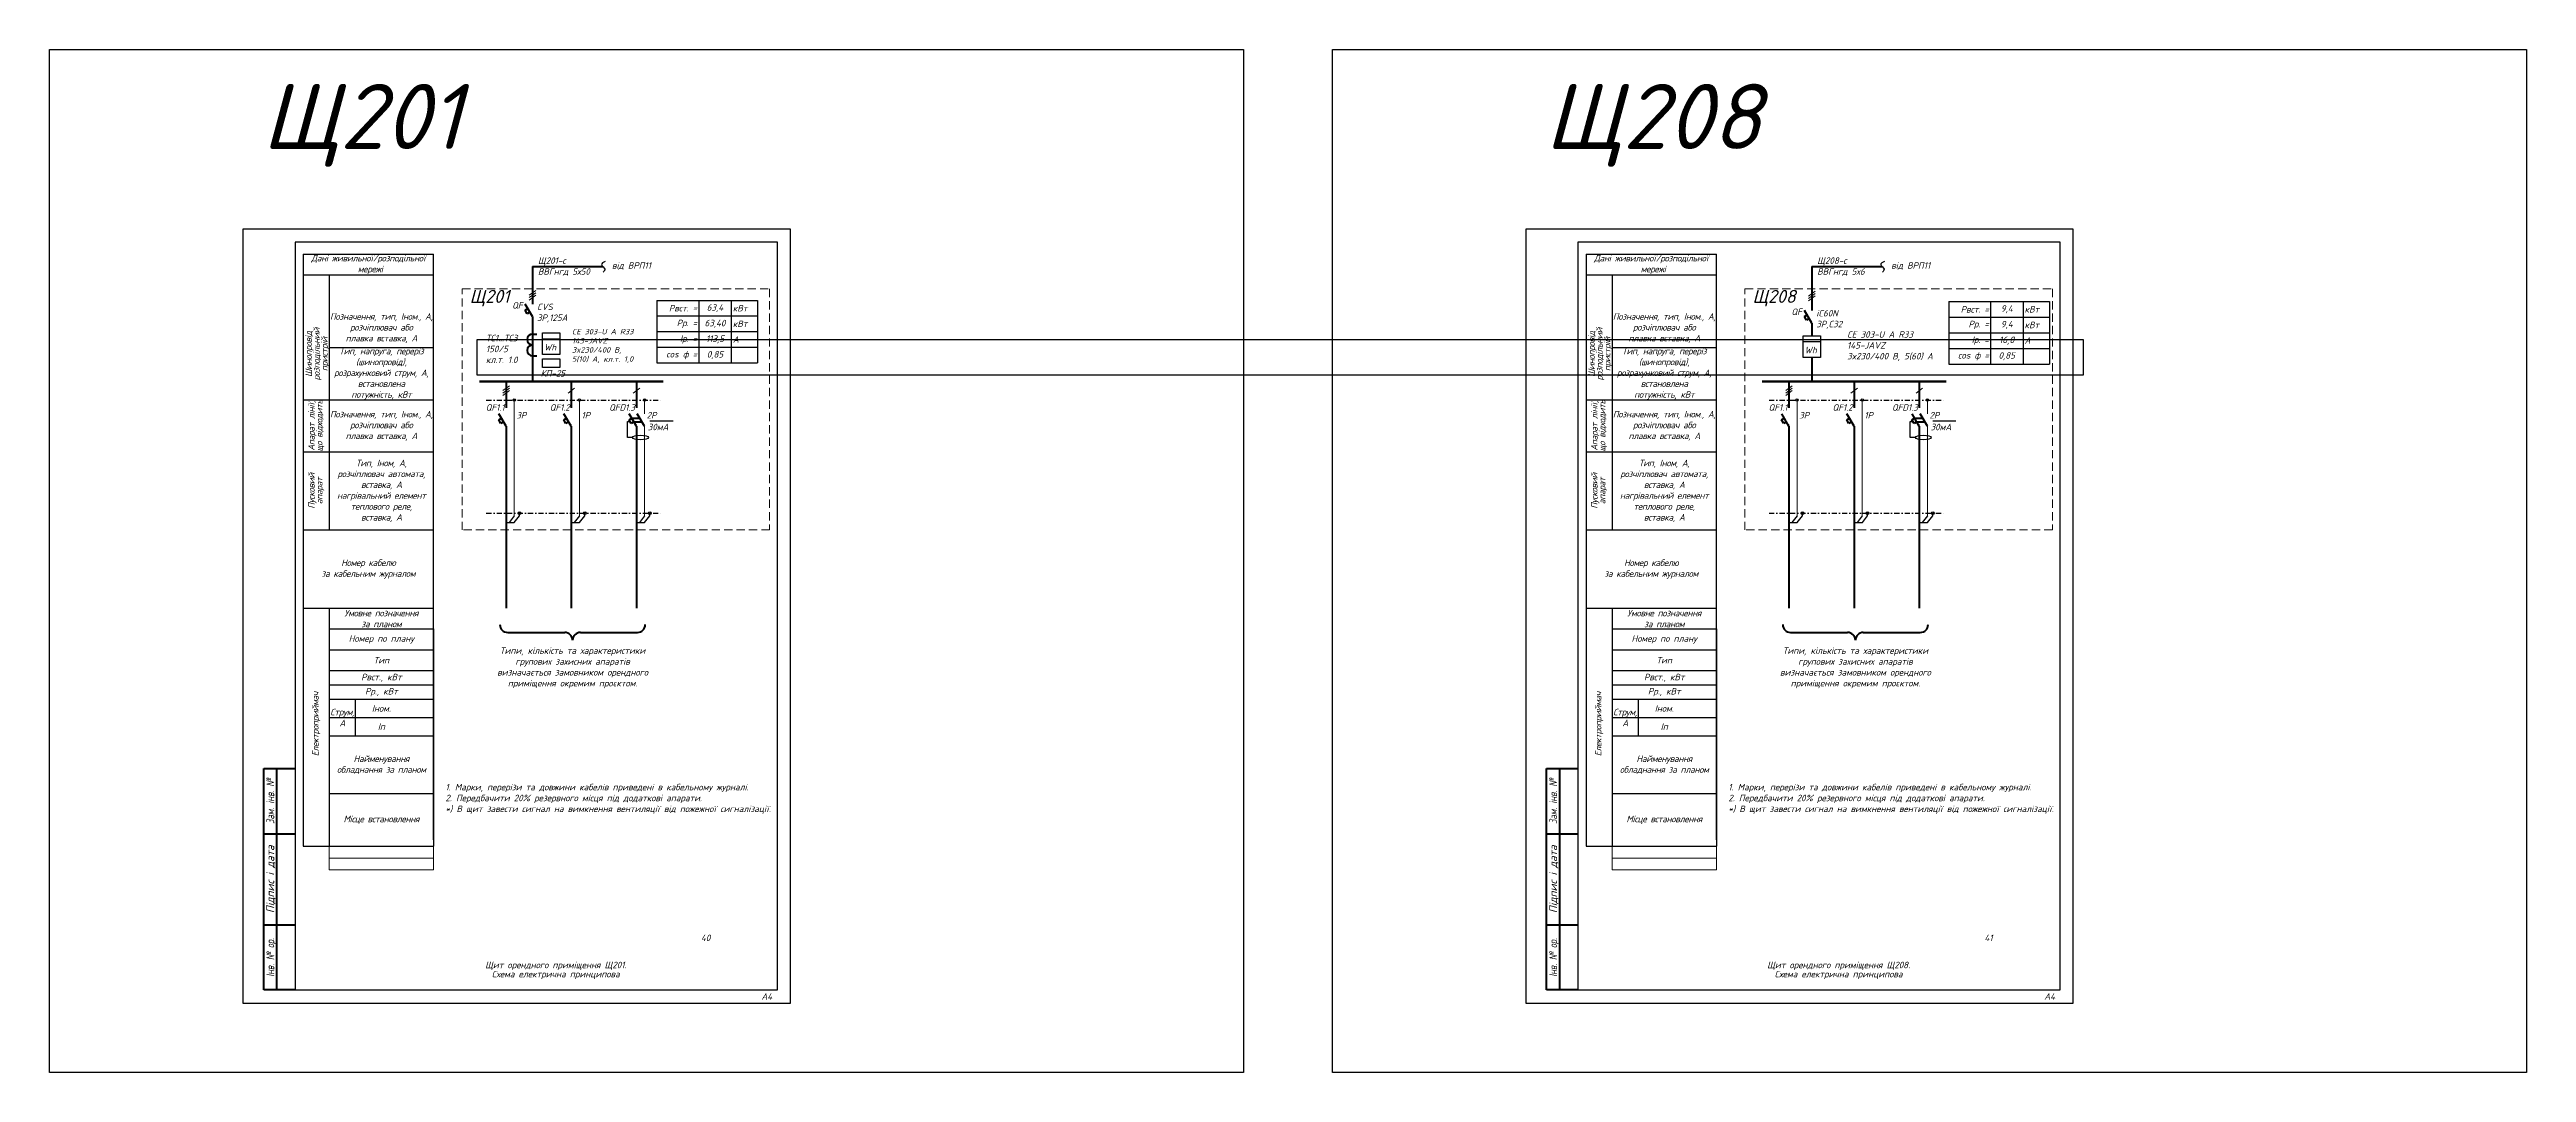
# Model space of a CAD drawing. Header units: millimetres. Extents: x -122434 to 1506205, y -201405 to 386015.
# Drawn here: x 275644 to 370664, y -157317 to -118048 of the extents above; entities that cross this region are included whole.
import ezdxf
from ezdxf.enums import TextEntityAlignment as Align

# ---------------------------------------------------------------- set-up
doc = ezdxf.new("R2010")
doc.units = ezdxf.units.MM
doc.linetypes.add('DASHDOTX2', pattern=[2, 1, -0.5, 0, -0.5])
doc.linetypes.add('DASHED', pattern=[9.525, 6.35, -3.175])
doc.layers.get('Defpoints').update_dxf_attribs({"color": 4})
doc.styles.add('GOST 2.304', font='isocpeui.ttf')
doc.styles.add('ГОСТ 2.304', font='isocpeui.ttf')
doc.styles.add('СГЕНЕРИР_СТИЛЬ_7', font='isocpeui.ttf')

msp = doc.modelspace()

# ---------------------------------------------------------------- texts
at = {"color": 3, "lineweight": 40, "style": 'GOST 2.304'}
for s, p in [('Щ201', (283793, -121869)), ('Щ208', (333007, -121869))]:
    msp.add_text(s, height=2500, dxfattribs=at).set_placement(p)
at = {"color": 7, "lineweight": 40, "style": 'ГОСТ 2.304'}
for p in [(294617, -129603), (342977, -129709)]:
    msp.add_text('Wh', height=250, dxfattribs=at).set_placement(p)
at = {"linetype": 'Continuous', "char_height": 250, "style": 'ГОСТ 2.304'}
for s, insert, width, attachment_point in [('{\\T0.95;Дані живильної/розподільної\\P мережі}', (287874, -126302), 5000, 5), ('{\\C7;від ВРП11}', (297217, -126359), 4000, 4), ('{\\T0.95;Дані живильної/розподільної\\P мережі}', (337087, -126302), 5000, 5), ('{\\C7;від ВРП11}', (346292, -126359), 4000, 4)]:
    msp.add_mtext(s, dxfattribs=dict(at, insert=insert, width=width, attachment_point=attachment_point))
at = {"color": 7, "linetype": 'Continuous', "char_height": 250, "style": 'ГОСТ 2.304'}
for s, insert, width, attachment_point in [('{\\C256;Щ201-с\\P\\pt3000;ВВГнгд 5х50}', (294380, -126381), 4000, 4), ('{\\C256;Щ208-с\\P\\pt3000;ВВГнгд 5х6}', (343455, -126381), 4000, 4), ('{\\T0.95;Позначення, тип, Iном., А, розчіплювач або \\Pплавка вставка, А}', (288374, -128742), 4000, 5), ('{\\T0.95;Позначення, тип, Iном., А, розчіплювач або \\Pплавка вставка, А}', (337587, -128742), 4000, 5), ('{\\T0.95;Тип, напруга, переріз (шинопровід), розрахунковий струм, А, встановлена \\Pпотужність, кВт}', (288374, -130492), 4000, 5), ('{\\T0.95;Тип, напруга, переріз (шинопровід), розрахунковий струм, А, встановлена \\Pпотужність, кВт}', (337587, -130492), 4000, 5), ('{\\T0.95;Позначення, тип, Iном., А, розчіплювач або \\Pплавка вставка, А}', (288374, -132492), 4000, 5), ('{\\T0.95;Позначення, тип, Iном., А, розчіплювач або \\Pплавка вставка, А}', (337587, -132492), 4000, 5), ('{\\T0.95;Тип, Iном, А,\\Pрозчіплювач автомата,\\Pвставка, А\\Pнагрівальний елемент теплового реле,\\Pвставка, А}', (288374, -134992), 4000, 5), ('{\\T0.95;Тип, Iном, А,\\Pрозчіплювач автомата,\\Pвставка, А\\Pнагрівальний елемент теплового реле,\\Pвставка, А}', (337587, -134992), 4000, 5), ('{\\T0.95;Номер кабелю \\Pза кабельним журналом}', (287874, -137992), 5000, 5), ('{\\T0.95;Номер кабелю \\Pза кабельним журналом}', (337087, -137992), 5000, 5), ('{\\T0.95;Умовне позначення \\Pза планом}', (288374, -139892), 4000, 5), ('{\\T0.95;Умовне позначення \\Pза планом}', (337587, -139892), 4000, 5), ('{\\T0.95;Струм, А}', (286874, -143692), 1000, 5), ('{\\T0.95;Струм, А}', (336087, -143692), 1000, 5)]:
    msp.add_mtext(s, dxfattribs=dict(at, insert=insert, width=width, attachment_point=attachment_point))
at = {"color": 1, "linetype": 'Continuous', "attachment_point": 4, "style": 'ГОСТ 2.304'}
for s, insert, char_height, width in [('{\\C256;Щ201}', (291760, -127593), 500, 4000), ('{\\C256;Щ208}', (340973, -127593), 500, 4000), ('{\\C7;QF}', (293390, -127870), 250, 562.36), ('{\\C7;CVS\\P3P,125A}', (294345, -128164), 250, 4000), ('{\\C7;QF}', (342465, -128116), 250, 562.36), ('{\\C7;iC60N\\P3P,C32}', (343420, -128409), 250, 4000)]:
    msp.add_mtext(s, dxfattribs=dict(at, insert=insert, char_height=char_height, width=width))
at = {"color": 7, "linetype": 'Continuous', "char_height": 250, "attachment_point": 5, "rotation": 90, "line_spacing_factor": 0.72, "style": 'ГОСТ 2.304'}
for s, insert, width in [('{\\T0.95;Шинопровід\\Pрозподільний \\Pпристрій}', (285919, -129742), 3500), ('{\\T0.95;Шинопровід\\Pрозподільний \\Pпристрій}', (335132, -129742), 3500), ('{\\T0.95;Апарат лінії, що відходить}', (285874, -132492), 2000), ('{\\T0.95;Апарат лінії, що відходить}', (335087, -132492), 2000), ('{\\T0.95;Пусковий \\Pапарат}', (285874, -134992), 3000), ('{\\T0.95;Пусковий \\Pапарат}', (335087, -134992), 3000), ('{\\T0.95;Електроприймач}', (285874, -143942), 8900), ('{\\T0.95;Електроприймач}', (335087, -143942), 8900)]:
    msp.add_mtext(s, dxfattribs=dict(at, insert=insert, width=width))
at = {"ltscale": 100}
for s, width, insert, char_height, attachment_point, style in [('ТС1...ТС3\\P150/5 \\Pкл.т. 1.0', 1652.14, (292384, -129001), 250, 1, 'ГОСТ 2.304'), ('{\\C7;CE 303-U A R33 143-JAVZ\\P3x230/400 В, 5(10) А, кл.т. 1,0}', 2227.75, (295685, -128773), 210, 1, 'GOST 2.304'), ('{\\C7;CE 303-U A R33 145-JAVZ\\P3x230/400 В, 5(60) А}', 3620.55, (344601, -128862, 0), 250, 1, 'GOST 2.304'), ('КП-25', 1652.14, (294487, -130353), 250, 1, 'ГОСТ 2.304'), ('Типи, кількість та характеристики групових захисних апаратів визначається замовником орендного приміщення окремим проєктом.', 5842.68, (295709, -140998, 0), 250, 2, 'GOST 2.304'), ('Типи, кількість та характеристики групових захисних апаратів визначається замовником орендного приміщення окремим проєктом.', 5842.68, (344922, -140998, 0), 250, 2, 'GOST 2.304')]:
    msp.add_mtext_dynamic_manual_height_columns(s, width=width, gutter_width=1250, heights=[0], dxfattribs=dict(at, insert=insert, char_height=char_height, attachment_point=attachment_point, style=style))
at = {"lineweight": 15, "char_height": 250, "width": 12347.42, "attachment_point": 1, "style": 'ГОСТ 2.304'}
for insert in [(290833, -146238), (340046, -146238)]:
    msp.add_mtext('{\\C7;1. Марки, перерізи та довжини кабелів приведені в кабельному журналі}.\\P{\\C7;2. Передбачити 20% резервного місця під додаткові апарати.\\P*) }В щит завести сигнал на вимкнення вентиляції від пожежної сигналізації.', dxfattribs=dict(at, insert=insert))
at = {"linetype": 'Continuous', "lineweight": 25, "char_height": 250, "attachment_point": 5, "line_spacing_factor": 0.84, "style": 'GOST 2.304'}
for s, insert, width in [('{\\C7;40}', (300814, -152150), 1500), ('{\\C7;41}', (350027, -152150), 1500), ('{\\C7;Щит орендного приміщення }Щ201{\\C7;. \\PСхема електрична принципова }', (295064, -153400), 7000), ('{\\C7;Щит орендного приміщення }Щ208{\\C7;. \\PСхема електрична принципова }', (344277, -153400), 7000)]:
    msp.add_mtext(s, dxfattribs=dict(at, insert=insert, width=width))

# ---------------------------------------------------------------- blocks, each defined once
blk = doc.blocks.new('*T182')
at = {"color": 0, "linetype": 'ByBlock', "lineweight": -2, "transparency": 16777216}
for p, q in [((0, 0), (4000, 0)), ((0, 0), (0, -8340)), ((4000, 0), (4000, -8340)), ((0, -800), (4000, -800)), ((0, -1600), (4000, -1600)), ((0, -2150), (4000, -2150)), ((0, -2700), (4000, -2700)), ((0, -3400), (4000, -3400)), ((0, -4100), (4000, -4100)), ((0, -6315), (4000, -6315)), ((0, -8340), (4000, -8340))]:
    blk.add_line(p, q, dxfattribs=at)
at = {"layer": 'Defpoints', "color": 8, "linetype": 'ByBlock', "lineweight": 0, "transparency": 16777216}
for p, q in [((0, -8340), (0, -9247)), ((4000, -8340), (4000, -9247)), ((0, -8794), (4000, -8794)), ((0, -9247), (4000, -9247))]:
    blk.add_line(p, q, dxfattribs=at)
at = {"color": 0, "transparency": 16777216, "char_height": 250, "width": 3880, "attachment_point": 5, "style": 'ГОСТ 2.304'}
for s, insert in [('Номер по плану', (2000, -400)), ('Рвст., кВт', (2000, -1875)), ('Тип', (2000, -1200)), ('Рр., кВт', (2000, -2425)), ('Іном.', (2000, -3050)), ('Іп', (2000, -3750)), ('{\\T0.95;\\C7;Найменування обладнання за планом}', (2000, -5208)), ('{\\T0.95;\\C7;Місце встановлення}', (2000, -7328))]:
    blk.add_mtext(s, dxfattribs=dict(at, insert=insert))
blk = doc.blocks.new('*T183')
at = {"color": 0, "linetype": 'ByBlock', "lineweight": -2, "transparency": 16777216}
for p, q in [((0, 0), (3860, 0)), ((0, 0), (0, -2400)), ((1600, 0), (1600, -2400)), ((2850, 0), (2850, -2400)), ((3860, 0), (3860, -2400)), ((0, -600), (3860, -600)), ((0, -1200), (1600, -1200)), ((0, -1800), (3860, -1800)), ((2850, -1200), (3860, -1200)), ((0, -2400), (1600, -2400)), ((2850, -2400), (3860, -2400))]:
    blk.add_line(p, q, dxfattribs=at)
at = {"color": 0, "lineweight": -2, "transparency": 16777216}
for p, q in [((1600, -1200), (2850, -1200)), ((1600, -2400), (2850, -2400))]:
    blk.add_line(p, q, dxfattribs=at)
at = {"color": 0, "transparency": 16777216, "char_height": 250, "style": 'ГОСТ 2.304'}
for s, insert, width, attachment_point in [('Рвст. =', (1540, -300), 1480, 6), ('Рр. =', (1540, -900), 1480, 6), ('63,40', (2225, -900), 1130, 5), ('63,4', (2225, -300), 1130, 5), ('кВт', (2910, -300), 890, 4), ('кВт', (2910, -900), 890, 4), ('Ір. =', (1540, -1500), 1480, 6), ('113,5', (2225, -1500), 1130, 5), ('А', (2910, -1500), 890, 4), ('сos ф =', (1540, -2100), 1480, 6), ('0,85', (2225, -2100), 1130, 5)]:
    blk.add_mtext(s, dxfattribs=dict(at, insert=insert, width=width, attachment_point=attachment_point))
blk = doc.blocks.new('*U160')
at = {"color": 0, "lineweight": 40}
for p, q in [((0, 0), (0, -1005)), ((-284, -1468), (-180, -1408)), ((-204, -1607), (-284, -1468)), ((0, -1720), (-280, -1240)), ((-100, -1547), (-204, -1607))]:
    blk.add_line(p, q, dxfattribs=at)
at = {"color": 0, "lineweight": 13}
for p, q in [((-124, -348), (124, -163)), ((-124, -441), (124, -256)), ((-124, -533), (124, -348))]:
    blk.add_line(p, q, dxfattribs=at)
at = {"color": 0, "lineweight": 9}
for p, q in [((311, -711), (311, -1240)), ((311, -1240), (311, -1720)), ((311, -2461), (311, -1720)), ((311, -2941), (311, -2461)), ((311, -5151), (311, -2941))]:
    blk.add_line(p, q, dxfattribs=at)
at = {"lineweight": 40}
for p, q in [((0, -1720), (0, -2226)), ((0, -2226), (0, -2941)), ((0, -2941), (0, -4529))]:
    blk.add_line(p, q, dxfattribs=at)
at = {"color": 0}
blk.add_circle((311, -711), 46.3, dxfattribs=at)
at = {"color": 0, "lineweight": 40}
blk.add_point((-37, -1659), dxfattribs=at)
at = {"style": 'ГОСТ 2.304'}
blk.add_attdef('QF', text='', height=250, dxfattribs=at).set_placement((-61, -997), align=Align.MIDDLE_RIGHT)
at = {"lineweight": 50, "style": 'ГОСТ 2.304'}
for tag, p in [('ТYPE', (369, -1046)), ('CURRENT', (391, -1419))]:
    blk.add_attdef(tag, p, '', height=250, dxfattribs=at)
blk = doc.blocks.new('*U161')
at = {"color": 0, "lineweight": 40}
for p, q in [((0, 0), (0, -1005)), ((-284, -1468), (-180, -1408)), ((-204, -1607), (-284, -1468)), ((0, -1720), (-280, -1240)), ((-100, -1547), (-204, -1607))]:
    blk.add_line(p, q, dxfattribs=at)
at = {"color": 0, "lineweight": 13}
blk.add_line((-124, -441), (124, -256), dxfattribs=at)
at = {"color": 0, "lineweight": 9}
for p, q in [((311, -711), (311, -1240)), ((311, -1240), (311, -1720)), ((311, -2461), (311, -1720)), ((311, -2941), (311, -2461)), ((311, -5151), (311, -2941))]:
    blk.add_line(p, q, dxfattribs=at)
at = {"lineweight": 40}
for p, q in [((0, -1720), (0, -2226)), ((0, -2226), (0, -2941)), ((0, -2941), (0, -4529))]:
    blk.add_line(p, q, dxfattribs=at)
at = {"color": 0}
blk.add_circle((311, -711), 46.3, dxfattribs=at)
at = {"color": 0, "lineweight": 40}
blk.add_point((-37, -1659), dxfattribs=at)
at = {"style": 'ГОСТ 2.304'}
blk.add_attdef('QF', text='', height=250, dxfattribs=at).set_placement((-61, -997), align=Align.MIDDLE_RIGHT)
at = {"lineweight": 50, "style": 'ГОСТ 2.304'}
for tag, p in [('ТYPE', (369, -1046)), ('CURRENT', (391, -1419))]:
    blk.add_attdef(tag, p, '', height=250, dxfattribs=at)
blk = doc.blocks.new('*U159')
at = {"color": 0, "lineweight": 40}
for p, q in [((0, 0), (0, -1005)), ((-284, -1468), (-180, -1408)), ((-204, -1607), (-284, -1468)), ((0, -1720), (-280, -1240)), ((-100, -1547), (-204, -1607)), ((-181, -1409), (130, -1409)), ((-100, -1547), (210, -1547)), ((311, -1720), (31, -1240))]:
    blk.add_line(p, q, dxfattribs=at)
at = {"color": 0, "lineweight": 13}
blk.add_line((-124, -441), (124, -256), dxfattribs=at)
at = {"color": 0, "lineweight": 9}
for p, q in [((311, -711), (311, -1240)), ((311, -2461), (311, -1720)), ((311, -2941), (311, -2461)), ((311, -5151), (311, -2941))]:
    blk.add_line(p, q, dxfattribs=at)
at = {"lineweight": 40}
for p, q in [((0, -1720), (0, -2226)), ((0, -2226), (0, -2941)), ((0, -2941), (0, -4529))]:
    blk.add_line(p, q, dxfattribs=at)
blk.add_line((516, -1512), (1402, -1512))
at = {"color": 0}
blk.add_lwpolyline([(-151, -2149), (-346, -2149), (-346, -1537), (-244, -1537)], dxfattribs=at)
blk.add_circle((311, -711), 46.3, dxfattribs=at)
blk.add_ellipse((153, -2149), major_axis=(-304, 0), ratio=0.29336, dxfattribs=at)
at = {"color": 0, "lineweight": 40}
blk.add_point((-37, -1659), dxfattribs=at)
at = {"style": 'ГОСТ 2.304'}
blk.add_attdef('QF', text='', height=250, dxfattribs=at).set_placement((-61, -997), align=Align.MIDDLE_RIGHT)
at = {"lineweight": 50, "style": 'ГОСТ 2.304'}
for tag, p in [('ТYPE', (369, -1046)), ('CURRENT', (391, -1419)), ('D_CURRENT', (432, -1871))]:
    blk.add_attdef(tag, p, '', height=250, dxfattribs=at)
blk = doc.blocks.new('Рамка А4 верт')
at = {"linetype": 'Continuous', "lineweight": 60}
for p, q in [((8, 5), (8, 90)), ((8, 90), (20, 90)), ((13, 5), (13, 90)), ((8, 65), (20, 65)), ((8, 30), (20, 30)), ((20, 5), (8, 5))]:
    blk.add_line(p, q, dxfattribs=at)
at = {"lineweight": 30, "ltscale": 100}
blk.add_lwpolyline([(20, 5), (205, 5), (205, 292), (20, 292)], close=True, dxfattribs=at)
at = {"layer": 'Defpoints', "ltscale": 100}
blk.add_lwpolyline([(0, 0), (210, 0), (210, 297), (0, 297)], close=True, dxfattribs=at)
at = {"linetype": 'Continuous', "lineweight": 25, "style": 'СГЕНЕРИР_СТИЛЬ_7'}
for s, width, p in [('Зам. інв. №', 0.8, (10.5, 77.5)), ('Інв. № ор.', 0.7, (10.5, 17.5))]:
    blk.add_text(s, height=3, rotation=90, dxfattribs=dict(at, width=width)).set_placement(p, align=Align.MIDDLE_CENTER)
blk.add_text('Підпис і дата', height=3, rotation=90, dxfattribs=at).set_placement((10.5, 47.5), align=Align.MIDDLE_CENTER)
at = {"linetype": 'Continuous', "style": 'ГОСТ 2.304'}
blk.add_text('А4', height=2.5, dxfattribs=at).set_placement((198.88, 1.24))
blk = doc.blocks.new('*T184')
at = {"color": 0, "linetype": 'ByBlock', "lineweight": -2, "transparency": 16777216}
for p, q in [((0, 0), (4000, 0)), ((0, 0), (0, -8340)), ((4000, 0), (4000, -8340)), ((0, -800), (4000, -800)), ((0, -1600), (4000, -1600)), ((0, -2150), (4000, -2150)), ((0, -2700), (4000, -2700)), ((0, -3400), (4000, -3400)), ((0, -4100), (4000, -4100)), ((0, -6315), (4000, -6315)), ((0, -8340), (4000, -8340))]:
    blk.add_line(p, q, dxfattribs=at)
at = {"layer": 'Defpoints', "color": 8, "linetype": 'ByBlock', "lineweight": 0, "transparency": 16777216}
for p, q in [((0, -8340), (0, -9247)), ((4000, -8340), (4000, -9247)), ((0, -8794), (4000, -8794)), ((0, -9247), (4000, -9247))]:
    blk.add_line(p, q, dxfattribs=at)
at = {"color": 0, "transparency": 16777216, "char_height": 250, "width": 3880, "attachment_point": 5, "style": 'ГОСТ 2.304'}
for s, insert in [('Номер по плану', (2000, -400)), ('Рвст., кВт', (2000, -1875)), ('Тип', (2000, -1200)), ('Рр., кВт', (2000, -2425)), ('Іном.', (2000, -3050)), ('Іп', (2000, -3750)), ('{\\T0.95;\\C7;Найменування обладнання за планом}', (2000, -5208)), ('{\\T0.95;\\C7;Місце встановлення}', (2000, -7328))]:
    blk.add_mtext(s, dxfattribs=dict(at, insert=insert))
blk = doc.blocks.new('*T185')
at = {"color": 0, "linetype": 'ByBlock', "lineweight": -2, "transparency": 16777216}
for p, q in [((0, 0), (3860, 0)), ((0, 0), (0, -2400)), ((1600, 0), (1600, -2400)), ((2850, 0), (2850, -2400)), ((3860, 0), (3860, -2400)), ((0, -600), (3860, -600)), ((0, -1200), (3860, -1200)), ((0, -1800), (3860, -1800)), ((0, -2400), (1600, -2400)), ((2850, -2400), (3860, -2400))]:
    blk.add_line(p, q, dxfattribs=at)
at = {"color": 0, "lineweight": -2, "transparency": 16777216}
blk.add_line((1600, -2400), (2850, -2400), dxfattribs=at)
at = {"color": 0, "transparency": 16777216, "char_height": 250, "style": 'ГОСТ 2.304'}
for s, insert, width, attachment_point in [('Рвст. =', (1540, -300), 1480, 6), ('Рр. =', (1540, -900), 1480, 6), ('9,4', (2225, -300), 1130, 5), ('9,4', (2225, -900), 1130, 5), ('кВт', (2910, -300), 890, 4), ('кВт', (2910, -900), 890, 4), ('Ір. =', (1540, -1500), 1480, 6), ('16,8', (2225, -1500), 1130, 5), ('А', (2910, -1500), 890, 4), ('сos ф =', (1540, -2100), 1480, 6), ('0,85', (2225, -2100), 1130, 5)]:
    blk.add_mtext(s, dxfattribs=dict(at, insert=insert, width=width, attachment_point=attachment_point))

# ---------------------------------------------------------------- linework, layer by layer
at = {"ltscale": 200}
for p, q in [((285374, -125902), (290374, -125902)), ((334587, -125902), (339587, -125902))]:
    msp.add_line(p, q, dxfattribs=at)
at = {"color": 7, "ltscale": 200}
for p, q in [((285374, -125902), (285374, -148632)), ((290374, -148392), (290374, -125902)), ((334587, -125902), (334587, -148632)), ((339587, -148392), (339587, -125902)), ((285374, -126702), (290374, -126702)), ((286374, -126702), (286374, -131492)), ((334587, -126702), (339587, -126702)), ((335587, -126702), (335587, -131492)), ((286374, -129492), (290374, -129492)), ((335587, -129492), (339587, -129492)), ((285374, -131492), (290374, -131492)), ((286374, -131492), (286374, -133492)), ((334587, -131492), (339587, -131492)), ((335587, -131492), (335587, -133492)), ((285374, -133492), (290374, -133492)), ((286374, -133492), (286374, -136492)), ((334587, -133492), (339587, -133492)), ((335587, -133492), (335587, -136492)), ((285374, -136492), (290374, -136492)), ((334587, -136492), (339587, -136492)), ((285374, -139492), (290374, -139492)), ((286374, -139492), (286374, -148392)), ((334587, -139492), (339587, -139492)), ((335587, -139492), (335587, -148392)), ((286374, -140292), (290374, -140292)), ((335587, -140292), (339587, -140292)), ((286374, -141092), (290374, -141092)), ((335587, -141092), (339587, -141092)), ((286374, -141892), (290374, -141892)), ((335587, -141892), (339587, -141892)), ((286374, -142992), (290374, -142992)), ((287374, -142992), (287374, -144392)), ((335587, -142992), (339587, -142992)), ((336587, -142992), (336587, -144392)), ((286374, -144392), (290374, -144392)), ((287374, -143692), (290374, -143692)), ((335587, -144392), (339587, -144392)), ((336587, -143692), (339587, -143692)), ((285374, -148632), (286374, -148632)), ((334587, -148632), (335587, -148632))]:
    msp.add_line(p, q, dxfattribs=at)
at = {"color": 0, "lineweight": 13, "ltscale": 200}
for p, q in [((294050, -127480), (294298, -127295)), ((343125, -127511), (343373, -127325)), ((294050, -127572), (294298, -127387)), ((294050, -127664), (294298, -127479)), ((343125, -127602), (343373, -127417)), ((343125, -127694), (343373, -127509))]:
    msp.add_line(p, q, dxfattribs=at)
at = {"lineweight": 40, "ltscale": 200}
for p, q in [((294174, -126381), (296871, -126381)), ((294174, -126381), (294174, -127823)), ((343249, -126381), (345946, -126381)), ((343249, -126381), (343249, -128069))]:
    msp.add_line(p, q, dxfattribs=at)
at = {"color": 0, "lineweight": 40, "ltscale": 200}
for p, q in [((293890, -128051), (293994, -127991)), ((293970, -128190), (293890, -128051)), ((294174, -128303), (293894, -127823)), ((294074, -128130), (293970, -128190)), ((342965, -128297), (343069, -128237)), ((343249, -128549), (342969, -128069)), ((294174, -128303), (294174, -130793)), ((343045, -128436), (342965, -128297)), ((343149, -128376), (343045, -128436)), ((343249, -129867), (343249, -130793))]:
    msp.add_line(p, q, dxfattribs=at)
at = {"color": 7, "lineweight": 40, "ltscale": 300}
for p, q in [((294174, -128971, 0), (294338, -128971, 0)), ((294174, -129811, 0), (294344, -129811, 0))]:
    msp.add_line(p, q, dxfattribs=at)
at = {"color": 7, "lineweight": 30, "ltscale": 300}
msp.add_line((294559, -129155, 0), (295219, -129155, 0), dxfattribs=at)
at = {"color": 7, "lineweight": 30, "ltscale": 200}
msp.add_line((342919, -129262), (343579, -129262), dxfattribs=at)
at = {"color": 0, "linetype": 'DASHDOTX2', "ltscale": 200}
for p, q in [((292397, -131504), (299193, -131504)), ((341610, -131504), (348406, -131504)), ((292397, -135843), (299193, -135843)), ((341610, -135843), (348406, -135843))]:
    msp.add_line(p, q, dxfattribs=at)
at = {"lineweight": 40, "ltscale": 300}
for p, q in [((293160, -135322), (293160, -139492)), ((295660, -135322), (295660, -139492)), ((298160, -135322), (298160, -139492)), ((342373, -135322), (342373, -139492)), ((344873, -135322), (344873, -139492)), ((347373, -135322), (347373, -139492))]:
    msp.add_line(p, q, dxfattribs=at)
at = {"color": 0, "ltscale": 300}
for p, q in [((293676, -135943), (293676, -135843)), ((296176, -135943), (296176, -135843)), ((298676, -135943), (298676, -135843)), ((342890, -135943), (342890, -135843)), ((345390, -135943), (345390, -135843)), ((347890, -135943), (347890, -135843)), ((293151, -136203), (293474, -136203)), ((293471, -135944), (293273, -136203)), ((293474, -136203), (293676, -135943)), ((295651, -136203), (295974, -136203)), ((295971, -135944), (295773, -136203)), ((295974, -136203), (296176, -135943)), ((298151, -136203), (298474, -136203)), ((298471, -135944), (298273, -136203)), ((298474, -136203), (298676, -135943)), ((342364, -136203), (342687, -136203)), ((342684, -135944), (342486, -136203)), ((342687, -136203), (342890, -135943)), ((344864, -136203), (345187, -136203)), ((345184, -135944), (344986, -136203)), ((345187, -136203), (345390, -135943)), ((347364, -136203), (347687, -136203)), ((347684, -135944), (347486, -136203)), ((347687, -136203), (347890, -135943))]:
    msp.add_line(p, q, dxfattribs=at)
at = {"color": 3}
for points in [[(275644, -118048), (321451, -118048), (321451, -157317), (275644, -157317)], [(324857, -118048), (370664, -118048), (370664, -157317), (324857, -157317)]]:
    msp.add_lwpolyline(points, close=True, dxfattribs=at)
at = {"linetype": 'DASHED', "lineweight": 18, "ltscale": 50}
for points in [[(291471, -127232), (303268, -127232), (303268, -136492), (291471, -136492)], [(340684, -127232), (352481, -127232), (352481, -136492), (340684, -136492)]]:
    msp.add_lwpolyline(points, close=True, dxfattribs=at)
at = {"color": 2, "lineweight": 30}
msp.add_lwpolyline([(292054, -129178), (353660, -129178), (353660, -130551), (292054, -130551)], close=True, dxfattribs=at)
at = {"color": 7, "lineweight": 30, "ltscale": 100, "elevation": 0}
for points in [[(294559, -128927), (295219, -128927), (295219, -129760), (294559, -129760)], [(294559, -129927), (295219, -129927), (295219, -130253), (294559, -130253)]]:
    msp.add_lwpolyline(points, close=True, dxfattribs=at)
at = {"color": 7, "lineweight": 30, "ltscale": 50}
msp.add_lwpolyline([(342919, -129034), (343579, -129034), (343579, -129867), (342919, -129867)], close=True, dxfattribs=at)
at = {"color": 0, "lineweight": 40, "ltscale": 200}
msp.add_lwpolyline([(343249, -128549), (343249, -129034)], dxfattribs=at)
at = {"color": 0, "lineweight": 40, "ltscale": 100, "const_width": 100}
for points in [[(292126, -130793), (299193, -130793)], [(341339, -130793), (348406, -130793)]]:
    msp.add_lwpolyline(points, dxfattribs=at)
at = {"lineweight": 50, "ltscale": 100}
for points in [[(293221, -140426), (295408, -140426)], [(296010, -140426), (298197, -140426)], [(342434, -140426), (344621, -140426)], [(345223, -140426), (347410, -140426)]]:
    msp.add_lwpolyline(points, dxfattribs=at)
at = {"color": 0}
for centre in [(293676, -135843), (296176, -135843), (298676, -135843), (342890, -135843), (345390, -135843), (347890, -135843)]:
    msp.add_circle(centre, 51.8, dxfattribs=at)
at = {"color": 7, "lineweight": 40}
for centre in [(294174, -129181), (294174, -129600)]:
    msp.add_arc(centre, 211, 90, 270, dxfattribs=at)
at = {"lineweight": 50}
for centre, start, end in [((293221, -140125), 180, 270), ((295408, -140727), 0, 90), ((296010, -140727), 90, 180), ((298197, -140125), 270, 0), ((342434, -140125), 180, 270), ((344621, -140727), 0, 90), ((345223, -140727), 90, 180), ((347410, -140125), 270, 0)]:
    msp.add_arc(centre, 301, start, end, dxfattribs=at)
for points in [[(296961, -126183), (296817, -126305), (296945, -126486), (296881, -126593)], [(346036, -126183), (345892, -126305), (346020, -126486), (345956, -126593)]]:
    msp.add_spline(points, degree=3)

# ---------------------------------------------------------------- block references
at = {"xscale": 100, "yscale": 100, "zscale": 100}
for p in [(283064, -154650), (332277, -154650)]:
    msp.add_blockref('Рамка А4 верт', p, dxfattribs=at)
for name, p in [('*T183', (298947, -127678)), ('*T185', (348502, -127721)), ('*T182', (286374, -140292)), ('*T184', (335587, -140292))]:
    msp.add_blockref(name, p)
at = {"lineweight": 50}
for name, p, values in [('*U160', (293160, -130793), {'QF': 'QF1.1', 'CURRENT': '3P'}), ('*U161', (295660, -130793), {'QF': 'QF1.2', 'CURRENT': '1P'}), ('*U159', (298160, -130793), {'QF': 'QFD1.3', 'CURRENT': '2P', 'D_CURRENT': '30мА'}), ('*U160', (342373, -130793), {'QF': 'QF1.1', 'CURRENT': '3P'}), ('*U161', (344873, -130793), {'QF': 'QF1.2', 'CURRENT': '1P'}), ('*U159', (347373, -130793), {'QF': 'QFD1.3', 'CURRENT': '2P', 'D_CURRENT': '30мА'})]:
    msp.add_blockref(name, p, dxfattribs=at).add_auto_attribs(values)

msp.set_redraw_order([(e.dxf.handle, doc.entitydb.next_handle()) for e in msp.query("TEXT MTEXT ATTDEF DIMENSION ARC_DIMENSION")])  # texts and dimensions are drawn at this point

doc.saveas('drawing.dxf')
